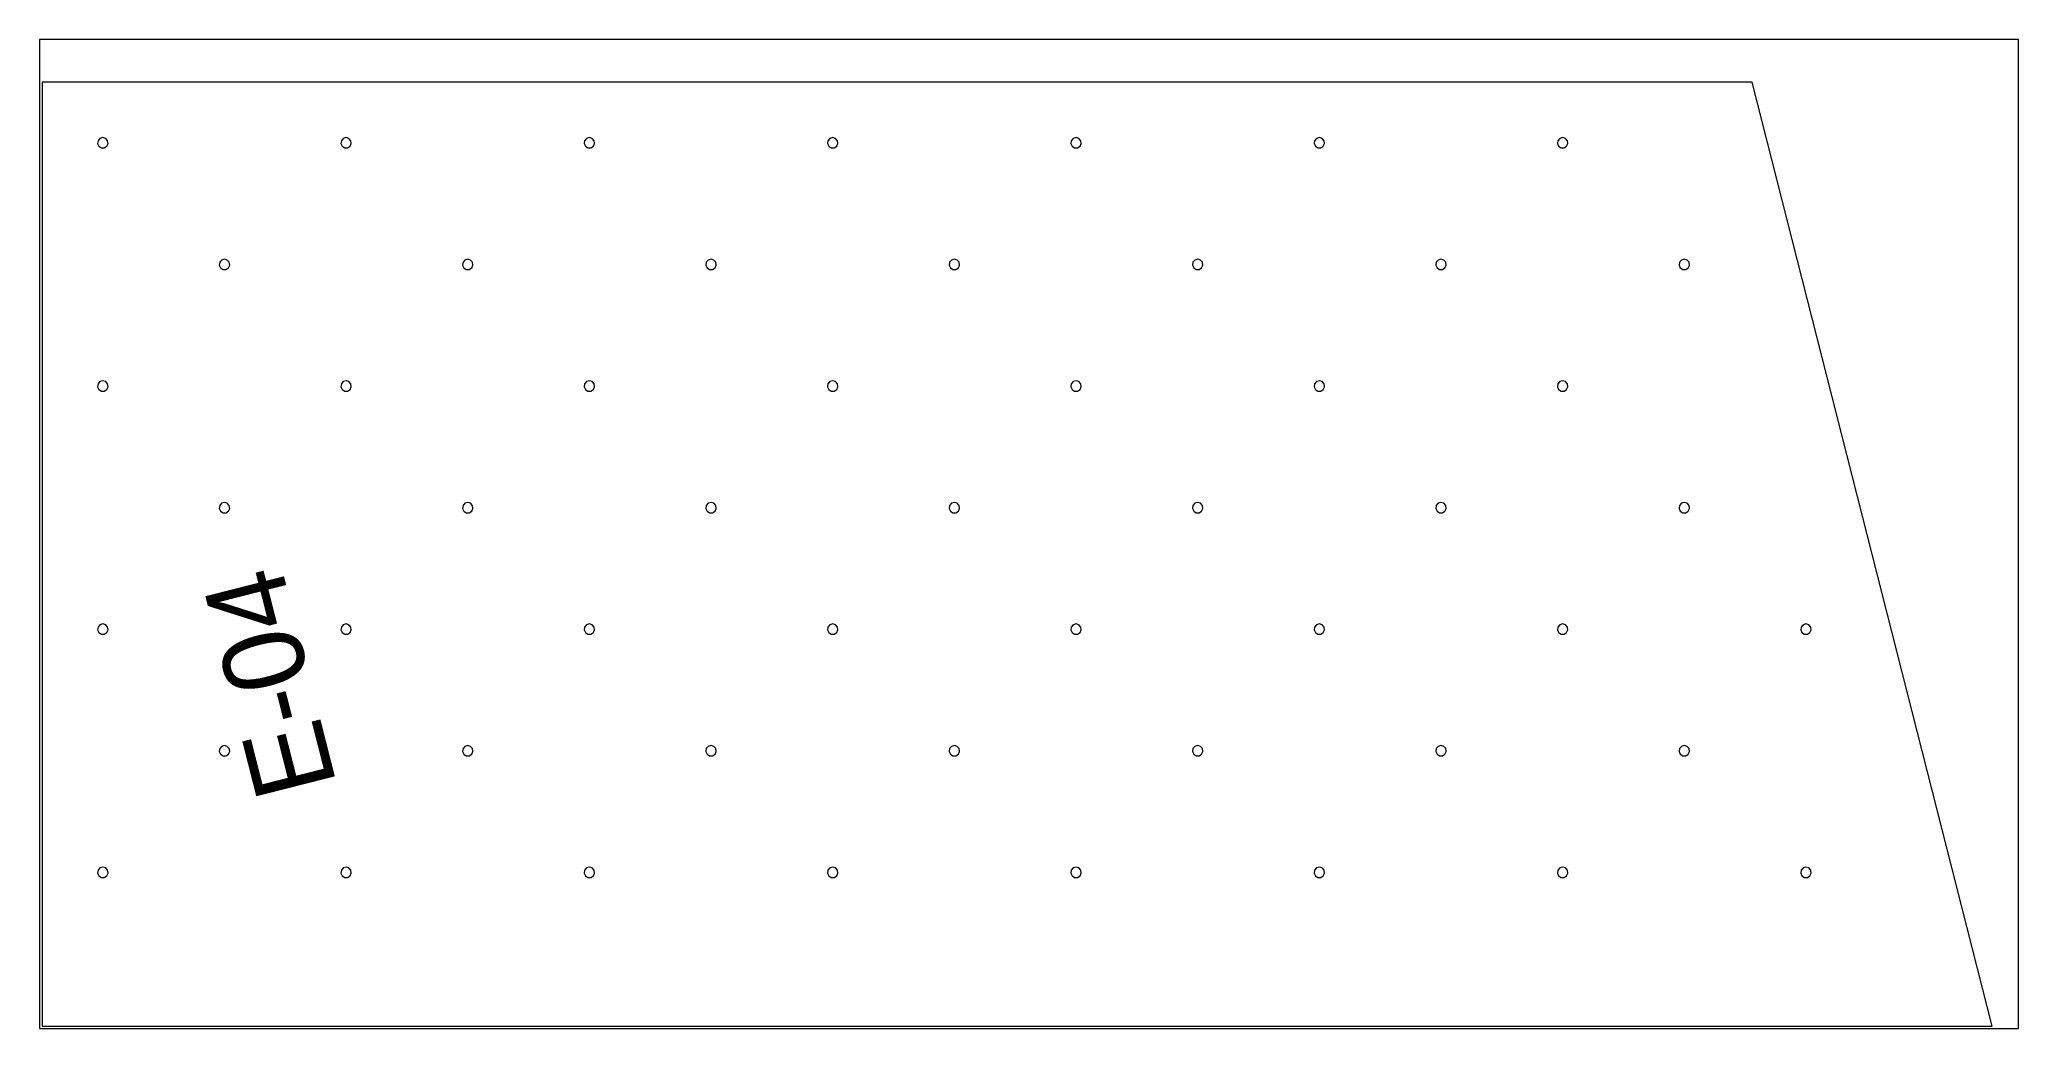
# Model space of a CAD drawing. Extents: x 0 to 287620, y 0 to 1220.
# Drawn here: x 58800 to 61240, y 0 to 1220 of the extents above; entities that cross this region are included whole.
import ezdxf

# ---------------------------------------------------------------- set-up
doc = ezdxf.new("R2010")
doc.units = 0
doc.header["$MEASUREMENT"] = 0
for name, color, linetype, lineweight in [('CUSTOM', 7, 'CONTINUOUS', 0), ('drilling', 7, 'CONTINUOUS', 0), ('FINAL', 7, 'CONTINUOUS', 0)]:
    doc.layers.add(name, color=color, linetype=linetype, lineweight=lineweight)

msp = doc.modelspace()

# ---------------------------------------------------------------- texts
at = {"layer": 'Final', "lineweight": 0}
msp.add_text('E-04', height=100, rotation=104.264, dxfattribs=at).set_placement((59166.8, 300.4))

# ---------------------------------------------------------------- linework, layer by layer
at = {"layer": 'CUSTOM', "lineweight": 0}
msp.add_lwpolyline([(58800, 0), (61240, 0), (61240, 1220), (58800, 1220)], close=True, dxfattribs=at)
at = {"layer": 'drilling', "lineweight": 0}
for points in [[(58878, 1099), (58874.5, 1098), (58872.1, 1095.2), (58871.6, 1091.6), (58873.1, 1088.3), (58876.2, 1086.3), (58879.8, 1086.3), (58882.9, 1088.3), (58884.4, 1091.6), (58883.9, 1095.2), (58881.5, 1098)], [(59178, 1099), (59174.5, 1098), (59172.1, 1095.2), (59171.6, 1091.6), (59173.1, 1088.3), (59176.2, 1086.3), (59179.8, 1086.3), (59182.9, 1088.3), (59184.4, 1091.6), (59183.9, 1095.2), (59181.5, 1098)], [(59478, 1099), (59474.5, 1098), (59472.1, 1095.2), (59471.6, 1091.6), (59473.1, 1088.3), (59476.2, 1086.3), (59479.8, 1086.3), (59482.9, 1088.3), (59484.4, 1091.6), (59483.9, 1095.2), (59481.5, 1098)], [(59778, 1099), (59774.5, 1098), (59772.1, 1095.2), (59771.6, 1091.6), (59773.1, 1088.3), (59776.2, 1086.3), (59779.8, 1086.3), (59782.9, 1088.3), (59784.4, 1091.6), (59783.9, 1095.2), (59781.5, 1098)], [(60078, 1099), (60074.5, 1098), (60072.1, 1095.2), (60071.6, 1091.6), (60073.1, 1088.3), (60076.2, 1086.3), (60079.8, 1086.3), (60082.9, 1088.3), (60084.4, 1091.6), (60083.9, 1095.2), (60081.5, 1098)], [(60378, 1099), (60374.5, 1098), (60372.1, 1095.2), (60371.6, 1091.6), (60373.1, 1088.3), (60376.2, 1086.3), (60379.8, 1086.3), (60382.9, 1088.3), (60384.4, 1091.6), (60383.9, 1095.2), (60381.5, 1098)], [(60678, 1099), (60674.5, 1098), (60672.1, 1095.2), (60671.6, 1091.6), (60673.1, 1088.3), (60676.2, 1086.3), (60679.8, 1086.3), (60682.9, 1088.3), (60684.4, 1091.6), (60683.9, 1095.2), (60681.5, 1098)], [(59028, 949), (59024.5, 948), (59022.1, 945.2), (59021.6, 941.6), (59023.1, 938.3), (59026.2, 936.3), (59029.8, 936.3), (59032.9, 938.3), (59034.4, 941.6), (59033.9, 945.2), (59031.5, 948)], [(59328, 949), (59324.5, 948), (59322.1, 945.2), (59321.6, 941.6), (59323.1, 938.3), (59326.2, 936.3), (59329.8, 936.3), (59332.9, 938.3), (59334.4, 941.6), (59333.9, 945.2), (59331.5, 948)], [(59628, 949), (59624.5, 948), (59622.1, 945.2), (59621.6, 941.6), (59623.1, 938.3), (59626.2, 936.3), (59629.8, 936.3), (59632.9, 938.3), (59634.4, 941.6), (59633.9, 945.2), (59631.5, 948)], [(59928, 949), (59924.5, 948), (59922.1, 945.2), (59921.6, 941.6), (59923.1, 938.3), (59926.2, 936.3), (59929.8, 936.3), (59932.9, 938.3), (59934.4, 941.6), (59933.9, 945.2), (59931.5, 948)], [(60228, 949), (60224.5, 948), (60222.1, 945.2), (60221.6, 941.6), (60223.1, 938.3), (60226.2, 936.3), (60229.8, 936.3), (60232.9, 938.3), (60234.4, 941.6), (60233.9, 945.2), (60231.5, 948)], [(60528, 949), (60524.5, 948), (60522.1, 945.2), (60521.6, 941.6), (60523.1, 938.3), (60526.2, 936.3), (60529.8, 936.3), (60532.9, 938.3), (60534.4, 941.6), (60533.9, 945.2), (60531.5, 948)], [(60828, 949), (60824.5, 948), (60822.1, 945.2), (60821.6, 941.6), (60823.1, 938.3), (60826.2, 936.3), (60829.8, 936.3), (60832.9, 938.3), (60834.4, 941.6), (60833.9, 945.2), (60831.5, 948)], [(58878, 799), (58874.5, 798), (58872.1, 795.2), (58871.6, 791.6), (58873.1, 788.3), (58876.2, 786.3), (58879.8, 786.3), (58882.9, 788.3), (58884.4, 791.6), (58883.9, 795.2), (58881.5, 798)], [(59178, 799), (59174.5, 798), (59172.1, 795.2), (59171.6, 791.6), (59173.1, 788.3), (59176.2, 786.3), (59179.8, 786.3), (59182.9, 788.3), (59184.4, 791.6), (59183.9, 795.2), (59181.5, 798)], [(59478, 799), (59474.5, 798), (59472.1, 795.2), (59471.6, 791.6), (59473.1, 788.3), (59476.2, 786.3), (59479.8, 786.3), (59482.9, 788.3), (59484.4, 791.6), (59483.9, 795.2), (59481.5, 798)], [(59778, 799), (59774.5, 798), (59772.1, 795.2), (59771.6, 791.6), (59773.1, 788.3), (59776.2, 786.3), (59779.8, 786.3), (59782.9, 788.3), (59784.4, 791.6), (59783.9, 795.2), (59781.5, 798)], [(60078, 799), (60074.5, 798), (60072.1, 795.2), (60071.6, 791.6), (60073.1, 788.3), (60076.2, 786.3), (60079.8, 786.3), (60082.9, 788.3), (60084.4, 791.6), (60083.9, 795.2), (60081.5, 798)], [(60378, 799), (60374.5, 798), (60372.1, 795.2), (60371.6, 791.6), (60373.1, 788.3), (60376.2, 786.3), (60379.8, 786.3), (60382.9, 788.3), (60384.4, 791.6), (60383.9, 795.2), (60381.5, 798)], [(60678, 799), (60674.5, 798), (60672.1, 795.2), (60671.6, 791.6), (60673.1, 788.3), (60676.2, 786.3), (60679.8, 786.3), (60682.9, 788.3), (60684.4, 791.6), (60683.9, 795.2), (60681.5, 798)], [(59028, 649), (59024.5, 648), (59022.1, 645.2), (59021.6, 641.6), (59023.1, 638.3), (59026.2, 636.3), (59029.8, 636.3), (59032.9, 638.3), (59034.4, 641.6), (59033.9, 645.2), (59031.5, 648)], [(59328, 649), (59324.5, 648), (59322.1, 645.2), (59321.6, 641.6), (59323.1, 638.3), (59326.2, 636.3), (59329.8, 636.3), (59332.9, 638.3), (59334.4, 641.6), (59333.9, 645.2), (59331.5, 648)], [(59628, 649), (59624.5, 648), (59622.1, 645.2), (59621.6, 641.6), (59623.1, 638.3), (59626.2, 636.3), (59629.8, 636.3), (59632.9, 638.3), (59634.4, 641.6), (59633.9, 645.2), (59631.5, 648)], [(59928, 649), (59924.5, 648), (59922.1, 645.2), (59921.6, 641.6), (59923.1, 638.3), (59926.2, 636.3), (59929.8, 636.3), (59932.9, 638.3), (59934.4, 641.6), (59933.9, 645.2), (59931.5, 648)], [(60228, 649), (60224.5, 648), (60222.1, 645.2), (60221.6, 641.6), (60223.1, 638.3), (60226.2, 636.3), (60229.8, 636.3), (60232.9, 638.3), (60234.4, 641.6), (60233.9, 645.2), (60231.5, 648)], [(60528, 649), (60524.5, 648), (60522.1, 645.2), (60521.6, 641.6), (60523.1, 638.3), (60526.2, 636.3), (60529.8, 636.3), (60532.9, 638.3), (60534.4, 641.6), (60533.9, 645.2), (60531.5, 648)], [(60828, 649), (60824.5, 648), (60822.1, 645.2), (60821.6, 641.6), (60823.1, 638.3), (60826.2, 636.3), (60829.8, 636.3), (60832.9, 638.3), (60834.4, 641.6), (60833.9, 645.2), (60831.5, 648)], [(58878, 499), (58874.5, 498), (58872.1, 495.2), (58871.6, 491.6), (58873.1, 488.3), (58876.2, 486.3), (58879.8, 486.3), (58882.9, 488.3), (58884.4, 491.6), (58883.9, 495.2), (58881.5, 498)], [(59178, 499), (59174.5, 498), (59172.1, 495.2), (59171.6, 491.6), (59173.1, 488.3), (59176.2, 486.3), (59179.8, 486.3), (59182.9, 488.3), (59184.4, 491.6), (59183.9, 495.2), (59181.5, 498)], [(59478, 499), (59474.5, 498), (59472.1, 495.2), (59471.6, 491.6), (59473.1, 488.3), (59476.2, 486.3), (59479.8, 486.3), (59482.9, 488.3), (59484.4, 491.6), (59483.9, 495.2), (59481.5, 498)], [(59778, 499), (59774.5, 498), (59772.1, 495.2), (59771.6, 491.6), (59773.1, 488.3), (59776.2, 486.3), (59779.8, 486.3), (59782.9, 488.3), (59784.4, 491.6), (59783.9, 495.2), (59781.5, 498)], [(60078, 499), (60074.5, 498), (60072.1, 495.2), (60071.6, 491.6), (60073.1, 488.3), (60076.2, 486.3), (60079.8, 486.3), (60082.9, 488.3), (60084.4, 491.6), (60083.9, 495.2), (60081.5, 498)], [(60378, 499), (60374.5, 498), (60372.1, 495.2), (60371.6, 491.6), (60373.1, 488.3), (60376.2, 486.3), (60379.8, 486.3), (60382.9, 488.3), (60384.4, 491.6), (60383.9, 495.2), (60381.5, 498)], [(60678, 499), (60674.5, 498), (60672.1, 495.2), (60671.6, 491.6), (60673.1, 488.3), (60676.2, 486.3), (60679.8, 486.3), (60682.9, 488.3), (60684.4, 491.6), (60683.9, 495.2), (60681.5, 498)], [(60978, 499), (60974.5, 498), (60972.1, 495.2), (60971.6, 491.6), (60973.1, 488.3), (60976.2, 486.3), (60979.8, 486.3), (60982.9, 488.3), (60984.4, 491.6), (60983.9, 495.2), (60981.5, 498)], [(59028, 349), (59024.5, 348), (59022.1, 345.2), (59021.6, 341.6), (59023.1, 338.3), (59026.2, 336.3), (59029.8, 336.3), (59032.9, 338.3), (59034.4, 341.6), (59033.9, 345.2), (59031.5, 348)], [(59328, 349), (59324.5, 348), (59322.1, 345.2), (59321.6, 341.6), (59323.1, 338.3), (59326.2, 336.3), (59329.8, 336.3), (59332.9, 338.3), (59334.4, 341.6), (59333.9, 345.2), (59331.5, 348)], [(59628, 349), (59624.5, 348), (59622.1, 345.2), (59621.6, 341.6), (59623.1, 338.3), (59626.2, 336.3), (59629.8, 336.3), (59632.9, 338.3), (59634.4, 341.6), (59633.9, 345.2), (59631.5, 348)], [(59928, 349), (59924.5, 348), (59922.1, 345.2), (59921.6, 341.6), (59923.1, 338.3), (59926.2, 336.3), (59929.8, 336.3), (59932.9, 338.3), (59934.4, 341.6), (59933.9, 345.2), (59931.5, 348)], [(60228, 349), (60224.5, 348), (60222.1, 345.2), (60221.6, 341.6), (60223.1, 338.3), (60226.2, 336.3), (60229.8, 336.3), (60232.9, 338.3), (60234.4, 341.6), (60233.9, 345.2), (60231.5, 348)], [(60528, 349), (60524.5, 348), (60522.1, 345.2), (60521.6, 341.6), (60523.1, 338.3), (60526.2, 336.3), (60529.8, 336.3), (60532.9, 338.3), (60534.4, 341.6), (60533.9, 345.2), (60531.5, 348)], [(60828, 349), (60824.5, 348), (60822.1, 345.2), (60821.6, 341.6), (60823.1, 338.3), (60826.2, 336.3), (60829.8, 336.3), (60832.9, 338.3), (60834.4, 341.6), (60833.9, 345.2), (60831.5, 348)], [(58878, 199), (58874.5, 198), (58872.1, 195.2), (58871.6, 191.6), (58873.1, 188.3), (58876.2, 186.3), (58879.8, 186.3), (58882.9, 188.3), (58884.4, 191.6), (58883.9, 195.2), (58881.5, 198)], [(59178, 199), (59174.5, 198), (59172.1, 195.2), (59171.6, 191.6), (59173.1, 188.3), (59176.2, 186.3), (59179.8, 186.3), (59182.9, 188.3), (59184.4, 191.6), (59183.9, 195.2), (59181.5, 198)], [(59478, 199), (59474.5, 198), (59472.1, 195.2), (59471.6, 191.6), (59473.1, 188.3), (59476.2, 186.3), (59479.8, 186.3), (59482.9, 188.3), (59484.4, 191.6), (59483.9, 195.2), (59481.5, 198)], [(59778, 199), (59774.5, 198), (59772.1, 195.2), (59771.6, 191.6), (59773.1, 188.3), (59776.2, 186.3), (59779.8, 186.3), (59782.9, 188.3), (59784.4, 191.6), (59783.9, 195.2), (59781.5, 198)], [(60078, 199), (60074.5, 198), (60072.1, 195.2), (60071.6, 191.6), (60073.1, 188.3), (60076.2, 186.3), (60079.8, 186.3), (60082.9, 188.3), (60084.4, 191.6), (60083.9, 195.2), (60081.5, 198)], [(60378, 199), (60374.5, 198), (60372.1, 195.2), (60371.6, 191.6), (60373.1, 188.3), (60376.2, 186.3), (60379.8, 186.3), (60382.9, 188.3), (60384.4, 191.6), (60383.9, 195.2), (60381.5, 198)], [(60678, 199), (60674.5, 198), (60672.1, 195.2), (60671.6, 191.6), (60673.1, 188.3), (60676.2, 186.3), (60679.8, 186.3), (60682.9, 188.3), (60684.4, 191.6), (60683.9, 195.2), (60681.5, 198)], [(60978, 199), (60974.5, 198), (60972.1, 195.2), (60971.6, 191.6), (60973.1, 188.3), (60976.2, 186.3), (60979.8, 186.3), (60982.9, 188.3), (60984.4, 191.6), (60983.9, 195.2), (60981.5, 198)]]:
    msp.add_lwpolyline(points, close=True, dxfattribs=at)
at = {"layer": 'Final', "lineweight": 0}
msp.add_lwpolyline([(61207.6, 3), (60911.5, 1167.5), (58803, 1167.5), (58803, 3)], close=True, dxfattribs=at)

msp.set_redraw_order([(e.dxf.handle, doc.entitydb.next_handle()) for e in msp.query("TEXT MTEXT ATTDEF DIMENSION ARC_DIMENSION")])  # texts and dimensions are drawn at this point

doc.saveas('drawing.dxf')
